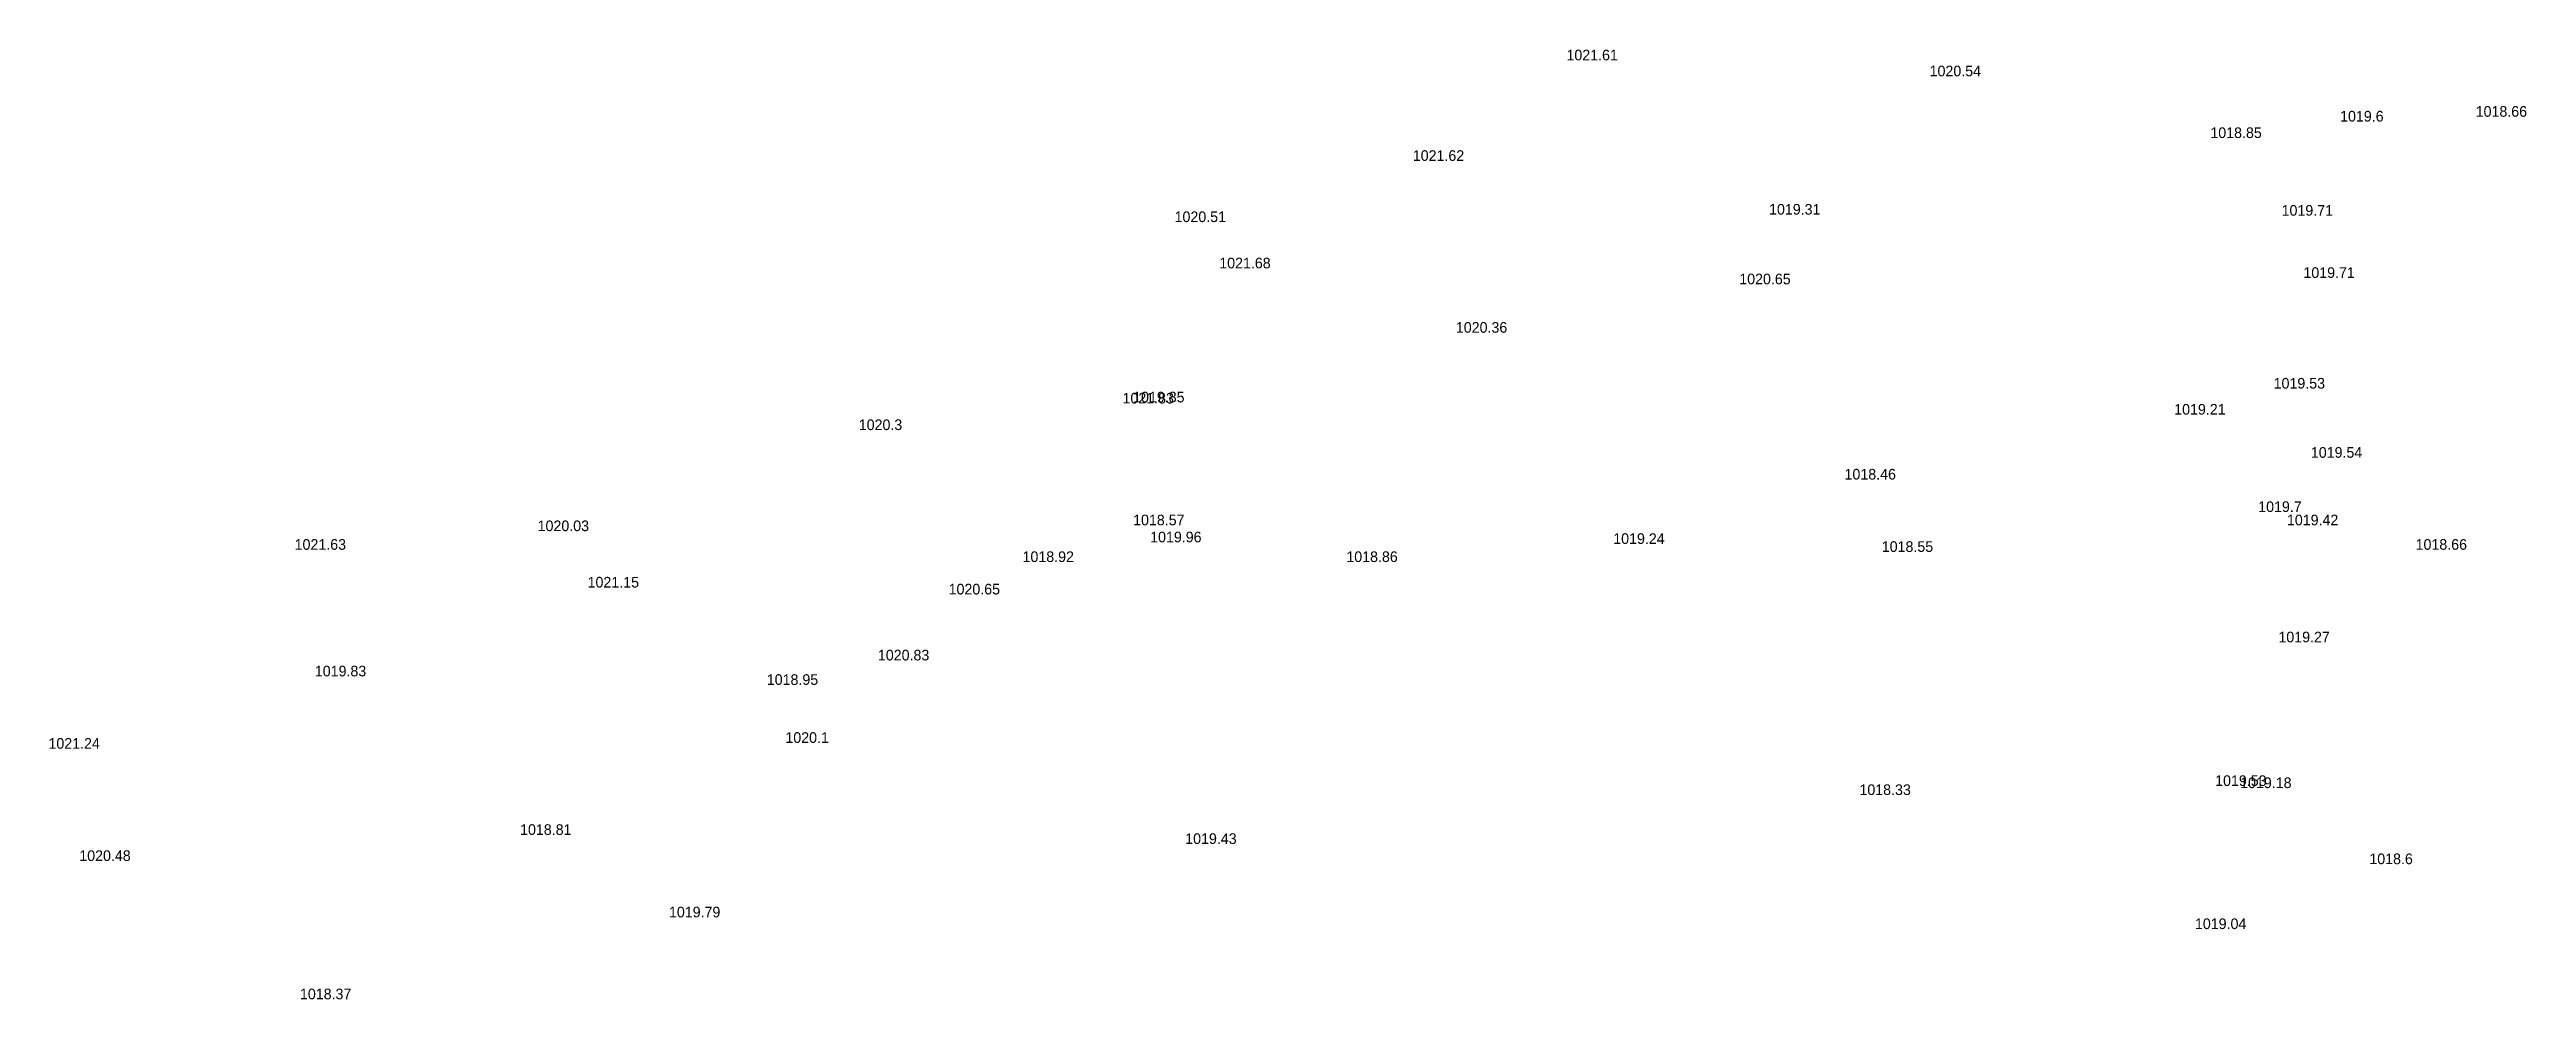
# Model space of a CAD drawing. Header units: inches. Extents: x 628884 to 629912, y 4519174 to 4520145.
# Drawn here: x 629306.94 to 629353.52, y 4519661.17 to 4519679.02 of the extents above; entities that cross this region are included whole.
import ezdxf

# ---------------------------------------------------------------- set-up
doc = ezdxf.new("R2010")
doc.units = ezdxf.units.IN
doc.header["$MEASUREMENT"] = 0

msp = doc.modelspace()

# ---------------------------------------------------------------- texts
for s, p in [('1021.61', (629335.47, 4519678.82, 1021.61)), ('1020.54', (629342.3, 4519678.52, 1020.54)), ('1019.6', (629350.02, 4519677.67, 1019.6)), ('1018.66', (629352.57, 4519677.76, 1018.66)), ('1018.85', (629347.58, 4519677.36, 1018.85)), ('1021.62', (629332.58, 4519676.93, 1021.62)), ('1020.51', (629328.1, 4519675.78, 1020.51)), ('1019.31', (629339.28, 4519675.92, 1019.31)), ('1019.71', (629348.92, 4519675.9, 1019.71)), ('1021.68', (629328.94, 4519674.91, 1021.68)), ('1019.71', (629349.33, 4519674.73, 1019.71)), ('1020.65', (629338.72, 4519674.61, 1020.65)), ('1020.36', (629333.39, 4519673.7, 1020.36)), ('1021.83', (629327.12, 4519672.37, 1021.83)), ('1019.85', (629327.32, 4519672.39, 1019.85)), ('1019.53', (629348.77, 4519672.65, 1019.53)), ('1019.21', (629346.9, 4519672.16, 1019.21)), ('1020.3', (629322.16, 4519671.87, 1020.3)), ('1019.54', (629349.47, 4519671.35, 1019.54)), ('1018.46', (629340.7, 4519670.94, 1018.46)), ('1018.57', (629327.32, 4519670.08, 1018.57)), ('1019.7', (629348.48, 4519670.33, 1019.7)), ('1019.42', (629349.02, 4519670.08, 1019.42)), ('1021.63', (629311.55, 4519669.62, 1021.63)), ('1020.03', (629316.12, 4519669.97, 1020.03)), ('1019.96', (629327.64, 4519669.76, 1019.96)), ('1019.24', (629336.35, 4519669.73, 1019.24)), ('1018.55', (629341.4, 4519669.58, 1018.55)), ('1018.66', (629351.44, 4519669.62, 1018.66)), ('1018.92', (629325.24, 4519669.39, 1018.92)), ('1018.86', (629331.33, 4519669.39, 1018.86)), ('1021.15', (629317.06, 4519668.91, 1021.15)), ('1020.65', (629323.85, 4519668.78, 1020.65)), ('1019.27', (629348.86, 4519667.88, 1019.27)), ('1019.83', (629311.93, 4519667.24, 1019.83)), ('1020.83', (629322.52, 4519667.54, 1020.83)), ('1018.95', (629320.43, 4519667.08, 1018.95)), ('1021.24', (629306.92, 4519665.88, 1021.24)), ('1020.1', (629320.78, 4519665.99, 1020.1)), ('1018.33', (629340.98, 4519665.01, 1018.33)), ('1019.53', (629347.67, 4519665.18, 1019.53)), ('1019.18', (629348.14, 4519665.14, 1019.18)), ('1018.81', (629315.79, 4519664.26, 1018.81)), ('1019.43', (629328.3, 4519664.09, 1019.43)), ('1020.48', (629307.5, 4519663.77, 1020.48)), ('1018.6', (629350.57, 4519663.71, 1018.6)), ('1019.79', (629318.59, 4519662.71, 1019.79)), ('1019.04', (629347.29, 4519662.49, 1019.04)), ('1018.37', (629311.65, 4519661.17, 1018.37))]:
    msp.add_text(s, height=0.2).set_placement(p)

doc.saveas('drawing.dxf')
